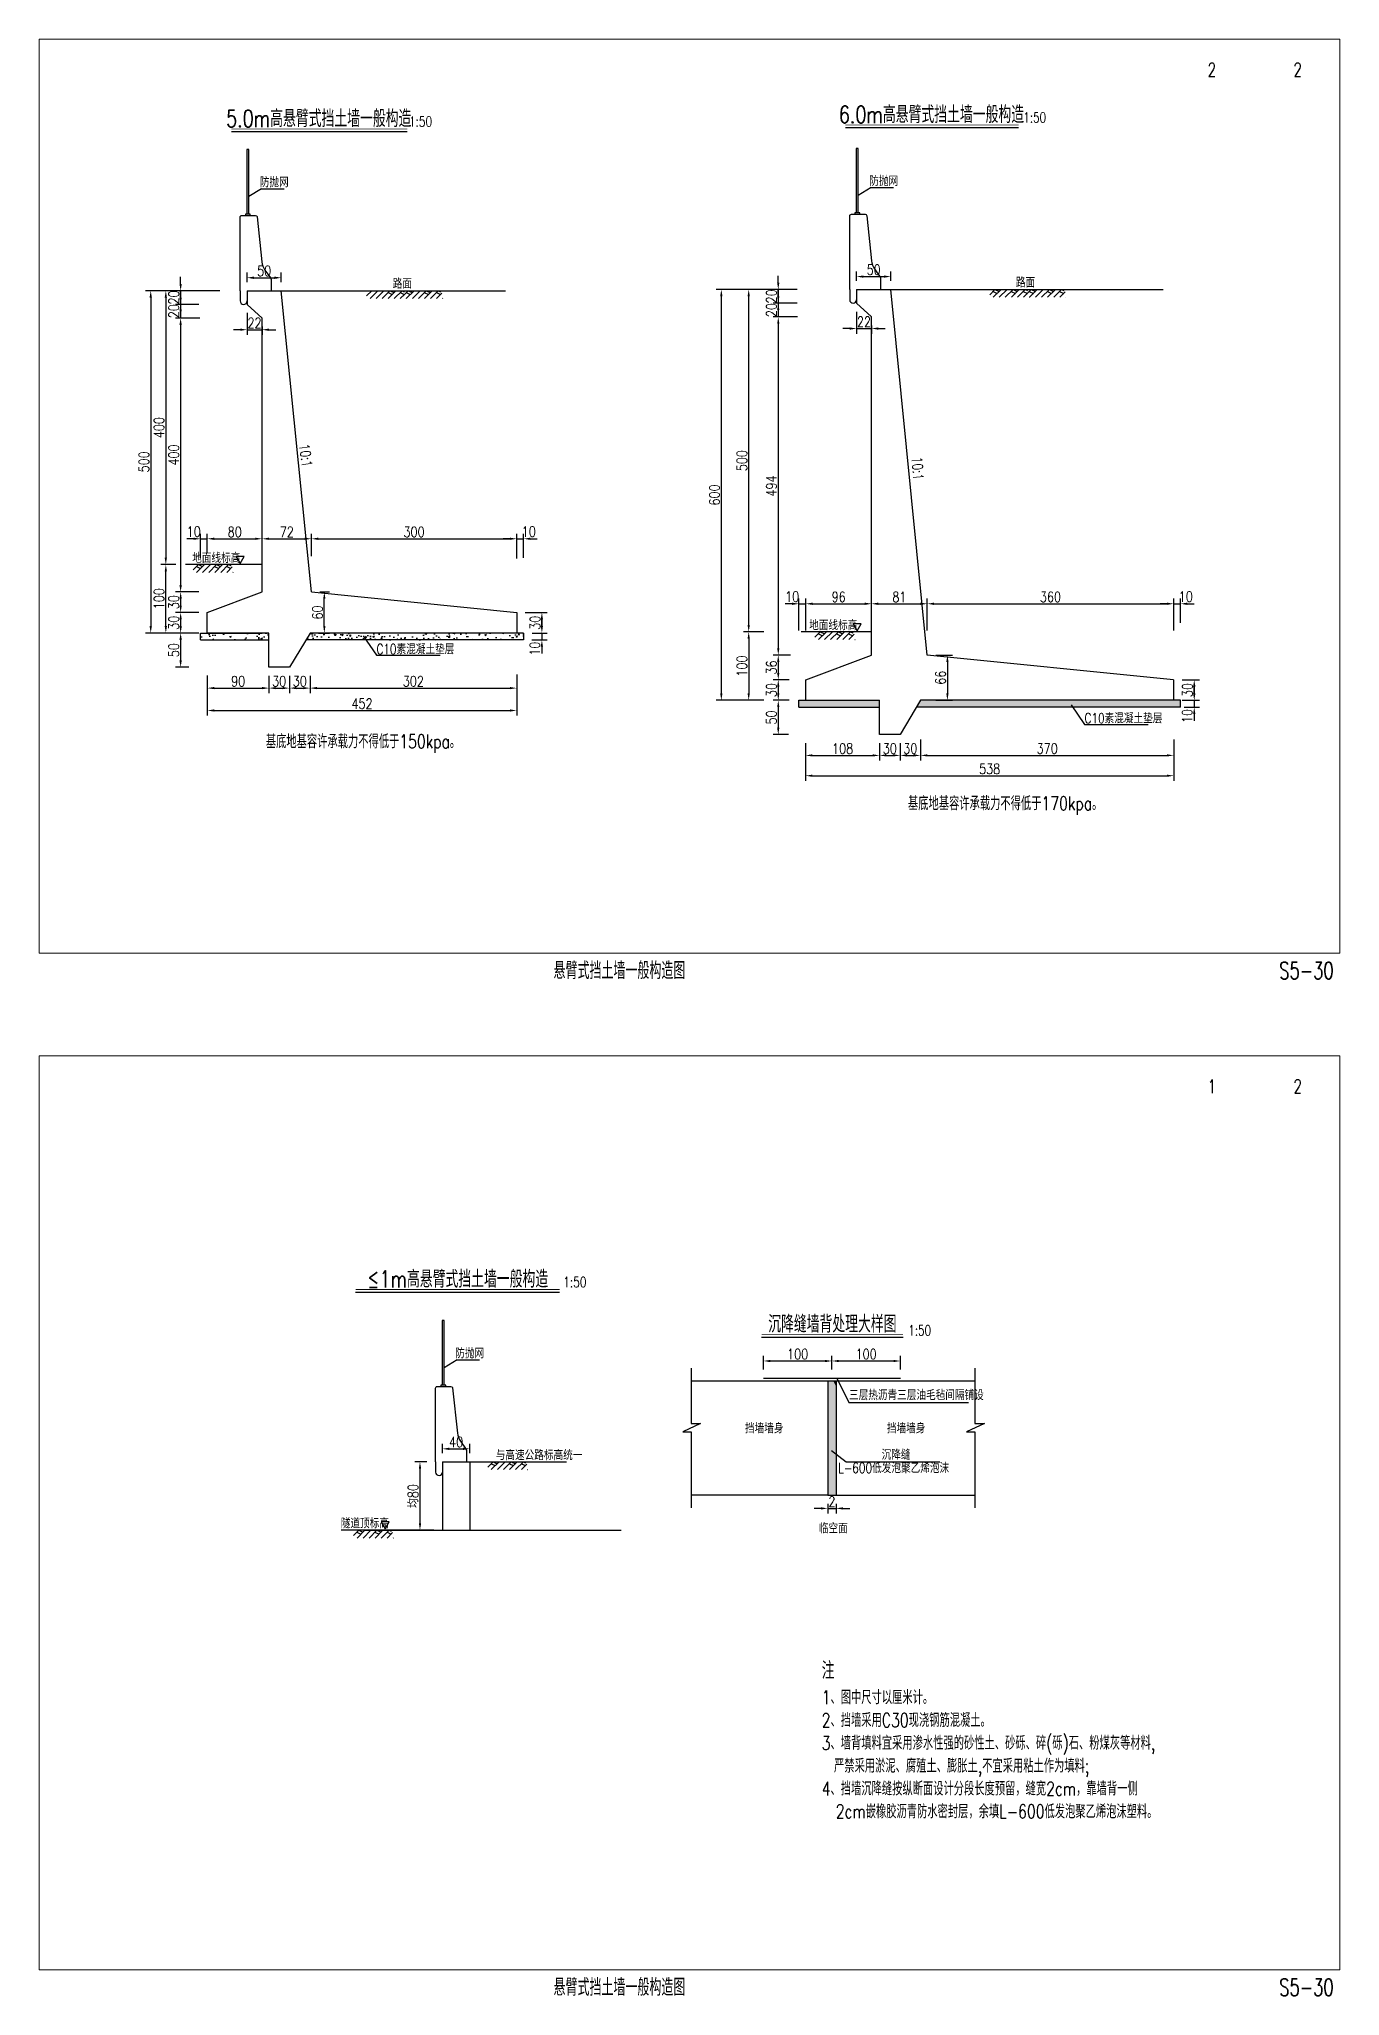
# Paper-space layout '布局2' of a CAD drawing. Header units: millimetres. Extents: x 235 to 615, y 780 to 1352.
# The model-space entities are those that its viewports show. They can reach past a viewport. Long polylines and large blocks are cut down to what shows.
import ezdxf
from ezdxf.enums import TextEntityAlignment as Align

# ---------------------------------------------------------------- set-up
doc = ezdxf.new("R2010")
doc.units = ezdxf.units.MM
for name, color, linetype in [('DIM', 7, 'Continuous'), ('lk', 1, 'Continuous'), ('TEXT', 7, 'Continuous'), ('TK', 6, 'Continuous'), ('文字', 7, 'Continuous'), ('标注', 4, 'Continuous'), ('钢筋', 6, 'Continuous')]:
    doc.layers.add(name, color=color, linetype=linetype)
doc.styles.add('standard5', font='simplex1.shx', dxfattribs={"width": 0.75, "bigfont": 'hztxt.shx'})
doc.styles.add('XGhz', font='simplex1.shx', dxfattribs={"width": 0.8, "bigfont": 'hztxt.shx'})
doc.styles.add('XGsz', font='simplex1.shx', dxfattribs={"width": 0.8, "bigfont": 'hztxt.shx'})
doc.dimstyles.new('STANDARD50', dxfattribs={"dimscale": 5, "dimtxt": 3, "dimasz": 2, "dimexe": 1.5, "dimexo": 2.5, "dimgap": 0.5, "dimtad": 1, "dimdec": 0, "dimrnd": 0.1, "dimzin": 0, "dimdsep": 46, "dimtxsty": 'XGsz', "dimcen": 0.09, "dimdle": 1, "dimclrd": 256, "dimclre": 256, "dimclrt": 256, "dimadec": 0, "dimazin": 0, "dimtfac": 1, "dimtdec": 0, "dimtix": 1, "dimtmove": 2, "dimatfit": 3, "dimfxl": 0, "dimtolj": 1, "dimtzin": 0, "dimlwd": -1, "dimlwe": -1, "dimarcsym": 0})

psp = doc.layouts.new('布局2')

# ---------------------------------------------------------------- texts
at = {"layer": '文字', "style": 'standard5', "width": 0.7}
for s, p in [('2', (576.51, 1340.87)), ('2', (601.59, 1340.87)), ('1', (576.51, 1043.87)), ('2', (601.59, 1043.87))]:
    psp.add_text(s, height=4, dxfattribs=at).set_placement(p)
for s, p in [('悬臂式挡土墙一般构造图', (404.64, 1079.7)), ('S5-30', (605.35, 1079.7)), ('悬臂式挡土墙一般构造图', (404.64, 782.7)), ('S5-30', (605.35, 782.7))]:
    psp.add_text(s, height=5, dxfattribs=at).set_placement(p, align=Align.MIDDLE_CENTER)

msp = doc.modelspace()

# ---------------------------------------------------------------- texts
at = {"layer": 'TEXT', "width": 0.75}
for s, height, style, p in [('6.0m高悬臂式挡土墙一般构造', 25, 'XGhz', (3310, 1991.5)), ('5.0m高悬臂式挡土墙一般构造', 25, 'XGhz', (2415, 1985.6)), ('1:50', 15, 'XGsz', (2563.7, 1980)), ('1:50', 15, 'XGsz', (3460.7, 1985.9)), ('≤1m高悬臂式挡土墙一般构造', 25, 'XGhz', (1410.9, -1535.9)), ('1:50', 15, 'XGsz', (1581.9, -1541.5)), ('沉降缝墙背处理大样图', 25, 'XGhz', (1958.1, -1601.5)), ('1:50', 15, 'XGsz', (2085.6, -1612.1))]:
    msp.add_text(s, height=height, dxfattribs=dict(at, style=style)).set_placement(p, align=Align.MIDDLE)
at = {"layer": '文字', "style": 'XGhz', "width": 0.75}
for s, p in [('防抛网', (2328.8, 1883.9)), ('防抛网', (3219.1, 1885.6)), ('路面', (2523, 1735.8)), ('路面', (3433.3, 1737.5)), ('地面线标高', (2230.1, 1335.1)), ('地面线标高', (3131.3, 1236.9)), ('C10素混凝土垫层', (2499.2, 1201.9)), ('C10素混凝土垫层', (3533.5, 1101)), ('防抛网', (1407.1, -1653)), ('三层热沥青三层油毛毡间隔铺设', (1982.4, -1714)), ('挡墙墙身', (1830.5, -1762.4)), ('挡墙墙身', (2037.7, -1762.4)), ('与高速公路标高统一', (1466.4, -1801.7)), ('沉降缝', (2030, -1801.1)), ('隧道顶标高', (1240, -1901.3)), ('临空面', (1938.3, -1908.6))]:
    msp.add_text(s, height=15, dxfattribs=at).set_placement(p)
at = {"layer": '文字', "style": 'XGsz', "width": 0.75}
for rotation, p in [(277.7657, (2386.3, 1507.9)), (274.4019, (3281.1, 1489.5))]:
    msp.add_text('10:1', height=15, rotation=rotation, dxfattribs=at).set_placement(p)
at = {"layer": '文字', "color": 7, "style": 'standard5', "width": 0.75}
for s, p in [('基底地基容许承载力不得低于150kpa。', (2479.6, 1072.3)), ('基底地基容许承载力不得低于170kpa。', (3417.6, 981.8))]:
    msp.add_text(s, height=20, dxfattribs=at).set_placement(p, align=Align.MIDDLE)
at = {"layer": '文字', "style": 'XGhz', "width": 0.75}
msp.add_text('L-600低发泡聚乙烯泡沫', height=15, dxfattribs=at).set_placement((2047.6, -1812.3), align=Align.MIDDLE)
at = {"layer": '文字', "insert": (1941.5, -2096.4), "char_height": 20, "width": 491.727, "attachment_point": 1, "style": 'standard5'}
msp.add_mtext('\\pl1;{\\H1.25x;注\\P\\pi1;}1、图中尺寸以厘米计。\\P\\pi-18,l19;2、挡墙采用C30现浇钢筋混凝土。\\P3、墙背填料宜采用渗水性强的砂性土、砂砾、碎(砾)石、粉煤灰等材料,严禁采用淤泥、腐殖土、膨胀土,不宜采用粘土作为填料;\\P4、挡墙沉降缝按纵断面设计分段长度预留，缝宽2cm，靠墙背一侧\\P  2cm嵌橡胶沥青防水密封层，余填L-600低发泡聚乙烯泡沫塑料。', dxfattribs=at)

# ---------------------------------------------------------------- blocks, each defined once
blk = doc.blocks.new('*D24')
at = {"layer": 'DEFPOINTS', "color": 0}
for p in [(3222.4, 1275.6), (3126.4, 1224.1), (3222.4, 1224.1)]:
    blk.add_point(p, dxfattribs=at)
at = {"layer": '标注'}
for p, q in [((3126.4, 1236.6), (3126.4, 1283.1)), ((3136.4, 1275.6), (3212.4, 1275.6)), ((3222.4, 1236.6), (3222.4, 1283.1))]:
    blk.add_line(p, q, dxfattribs=at)
for points in [[(3136.4, 1277.3), (3136.4, 1273.9), (3126.4, 1275.6)], [(3212.4, 1277.3), (3212.4, 1273.9), (3222.4, 1275.6)]]:
    blk.add_solid(points, dxfattribs=at)
at = {"layer": '标注', "insert": (3174.4, 1285.6), "char_height": 15, "attachment_point": 5, "style": 'XGsz'}
blk.add_mtext('\\A1;96', dxfattribs=at)
blk = doc.blocks.new('*D34')
at = {"layer": 'DEFPOINTS', "color": 0}
for p in [(3126.1, 1084.6), (3663.8, 1084.6), (3663.8, 1024.5)]:
    blk.add_point(p, dxfattribs=at)
at = {"layer": '标注'}
for p, q in [((3126.1, 1072.1), (3126.1, 1017)), ((3663.8, 1072.1), (3663.8, 1017)), ((3136.1, 1024.5), (3653.8, 1024.5))]:
    blk.add_line(p, q, dxfattribs=at)
for points in [[(3136.1, 1026.1), (3136.1, 1022.8), (3126.1, 1024.5)], [(3653.8, 1026.1), (3653.8, 1022.8), (3663.8, 1024.5)]]:
    blk.add_solid(points, dxfattribs=at)
at = {"layer": '标注', "insert": (3395, 1034.5), "char_height": 15, "attachment_point": 5, "style": 'XGsz'}
blk.add_mtext('\\A1;538', dxfattribs=at)
blk = doc.blocks.new('*D22')
at = {"layer": 'DEFPOINTS', "color": 0}
for p in [(3126.1, 1081.2), (3234.1, 1081.2), (3234.1, 1054.1)]:
    blk.add_point(p, dxfattribs=at)
at = {"layer": '标注'}
for p, q in [((3126.1, 1068.7), (3126.1, 1046.6)), ((3234.1, 1068.7), (3234.1, 1046.6)), ((3136.1, 1054.1), (3224.1, 1054.1))]:
    blk.add_line(p, q, dxfattribs=at)
for points in [[(3136.1, 1055.8), (3136.1, 1052.5), (3126.1, 1054.1)], [(3224.1, 1055.8), (3224.1, 1052.5), (3234.1, 1054.1)]]:
    blk.add_solid(points, dxfattribs=at)
at = {"layer": '标注', "insert": (3180.1, 1064.1), "char_height": 15, "attachment_point": 5, "style": 'XGsz'}
blk.add_mtext('\\A1;108', dxfattribs=at)
blk = doc.blocks.new('*D20')
at = {"layer": 'DEFPOINTS', "color": 0}
for p in [(3126.8, 1694.6), (3086.2, 1200.6), (3116.4, 1200.6)]:
    blk.add_point(p, dxfattribs=at)
at = {"layer": '标注'}
for p, q in [((3114.3, 1694.6), (3078.7, 1694.6)), ((3086.2, 1684.6), (3086.2, 1210.6)), ((3103.9, 1200.6), (3078.7, 1200.6))]:
    blk.add_line(p, q, dxfattribs=at)
for points in [[(3084.5, 1684.6), (3087.8, 1684.6), (3086.2, 1694.6)], [(3084.5, 1210.6), (3087.8, 1210.6), (3086.2, 1200.6)]]:
    blk.add_solid(points, dxfattribs=at)
at = {"layer": '标注', "insert": (3076.2, 1447.6), "char_height": 15, "attachment_point": 5, "rotation": 90, "style": 'XGsz'}
blk.add_mtext('\\A1;494', dxfattribs=at)
blk = doc.blocks.new('*D21')
at = {"layer": 'DEFPOINTS', "color": 0}
for p in [(3086.2, 1734.6), (3003, 1134.6), (3055.5, 1134.6)]:
    blk.add_point(p, dxfattribs=at)
at = {"layer": '标注'}
for p, q in [((3073.7, 1734.6), (2995.5, 1734.6)), ((3003, 1724.6), (3003, 1144.6)), ((3043, 1134.6), (2995.5, 1134.6))]:
    blk.add_line(p, q, dxfattribs=at)
for points in [[(3001.3, 1724.6), (3004.7, 1724.6), (3003, 1734.6)], [(3001.3, 1144.6), (3004.7, 1144.6), (3003, 1134.6)]]:
    blk.add_solid(points, dxfattribs=at)
at = {"layer": '标注', "insert": (2993, 1434.6), "char_height": 15, "attachment_point": 5, "rotation": 90, "style": 'XGsz'}
blk.add_mtext('\\A1;600', dxfattribs=at)
blk = doc.blocks.new('*D23')
at = {"layer": 'DEFPOINTS', "color": 0}
for p in [(3077.5, 1234.6), (3043, 1134.6), (3077.5, 1134.6)]:
    blk.add_point(p, dxfattribs=at)
at = {"layer": '标注'}
for p, q in [((3065, 1234.6), (3035.5, 1234.6)), ((3043, 1224.6), (3043, 1144.6)), ((3065, 1134.6), (3035.5, 1134.6))]:
    blk.add_line(p, q, dxfattribs=at)
for points in [[(3041.3, 1224.6), (3044.6, 1224.6), (3043, 1234.6)], [(3041.3, 1144.6), (3044.6, 1144.6), (3043, 1134.6)]]:
    blk.add_solid(points, dxfattribs=at)
at = {"layer": '标注', "insert": (3033, 1184.6), "char_height": 15, "attachment_point": 5, "rotation": 90, "style": 'XGsz'}
blk.add_mtext('\\A1;100', dxfattribs=at)
blk = doc.blocks.new('*D31')
at = {"layer": 'DEFPOINTS', "color": 0}
for p in [(3104.4, 1200.6), (3086.2, 1164.6), (3104.4, 1164.6)]:
    blk.add_point(p, dxfattribs=at)
at = {"layer": '标注'}
for p, q in [((3091.9, 1200.6), (3078.7, 1200.6)), ((3086.2, 1190.6), (3086.2, 1174.6)), ((3091.9, 1164.6), (3078.7, 1164.6))]:
    blk.add_line(p, q, dxfattribs=at)
for points in [[(3084.5, 1190.6), (3087.8, 1190.6), (3086.2, 1200.6)], [(3084.5, 1174.6), (3087.8, 1174.6), (3086.2, 1164.6)]]:
    blk.add_solid(points, dxfattribs=at)
at = {"layer": '标注', "insert": (3076.2, 1182.6), "char_height": 15, "attachment_point": 5, "rotation": 90, "style": 'XGsz'}
blk.add_mtext('\\A1;36', dxfattribs=at)
blk = doc.blocks.new('*D28')
at = {"layer": 'DEFPOINTS', "color": 0}
for p in [(3113.6, 1134.6), (3086.2, 1084.6), (3113.6, 1084.6)]:
    blk.add_point(p, dxfattribs=at)
at = {"layer": '标注'}
for p, q in [((3101.1, 1134.6), (3078.7, 1134.6)), ((3086.2, 1124.6), (3086.2, 1094.6)), ((3101.1, 1084.6), (3078.7, 1084.6))]:
    blk.add_line(p, q, dxfattribs=at)
for points in [[(3084.5, 1124.6), (3087.8, 1124.6), (3086.2, 1134.6)], [(3084.5, 1094.6), (3087.8, 1094.6), (3086.2, 1084.6)]]:
    blk.add_solid(points, dxfattribs=at)
at = {"layer": '标注', "insert": (3076.2, 1109.6), "char_height": 15, "attachment_point": 5, "rotation": 90, "style": 'XGsz'}
blk.add_mtext('\\A1;50', dxfattribs=at)
blk = doc.blocks.new('*D32')
at = {"layer": 'DEFPOINTS', "color": 0}
for p in [(3114.4, 1164.6), (3086.2, 1134.6), (3114.5, 1134.6)]:
    blk.add_point(p, dxfattribs=at)
at = {"layer": '标注'}
for p, q in [((3101.9, 1164.6), (3078.7, 1164.6)), ((3086.2, 1154.6), (3086.2, 1144.6)), ((3102, 1134.6), (3078.7, 1134.6))]:
    blk.add_line(p, q, dxfattribs=at)
for points in [[(3084.5, 1154.6), (3087.8, 1154.6), (3086.2, 1164.6)], [(3084.5, 1144.6), (3087.8, 1144.6), (3086.2, 1134.6)]]:
    blk.add_solid(points, dxfattribs=at)
at = {"layer": '标注', "insert": (3076.2, 1149.6), "char_height": 15, "attachment_point": 5, "rotation": 90, "style": 'XGsz'}
blk.add_mtext('\\A1;30', dxfattribs=at)
blk = doc.blocks.new('*D19')
at = {"layer": 'DEFPOINTS', "color": 0}
for p in [(3086.2, 1694.6), (3126.4, 1714.6), (3126.8, 1694.6)]:
    blk.add_point(p, dxfattribs=at)
at = {"layer": '标注'}
for p, q in [((3086.2, 1724.6), (3086.2, 1734.6)), ((3113.9, 1714.6), (3078.7, 1714.6)), ((3114.3, 1694.6), (3078.7, 1694.6)), ((3086.2, 1714.6), (3086.2, 1694.6)), ((3086.2, 1684.6), (3086.2, 1674.6))]:
    blk.add_line(p, q, dxfattribs=at)
for points in [[(3084.5, 1724.6), (3087.8, 1724.6), (3086.2, 1714.6)], [(3084.5, 1684.6), (3087.8, 1684.6), (3086.2, 1694.6)]]:
    blk.add_solid(points, dxfattribs=at)
at = {"layer": '标注', "insert": (3076.2, 1704.6), "char_height": 15, "attachment_point": 5, "rotation": 90, "style": 'XGsz'}
blk.add_mtext('\\A1;20', dxfattribs=at)
blk = doc.blocks.new('*D18')
at = {"layer": 'DEFPOINTS', "color": 0}
for p in [(3126.4, 1734.6), (3086.2, 1714.6), (3126.4, 1714.6)]:
    blk.add_point(p, dxfattribs=at)
at = {"layer": '标注'}
for p, q in [((3086.2, 1744.6), (3086.2, 1754.6)), ((3113.9, 1734.6), (3078.7, 1734.6)), ((3086.2, 1734.6), (3086.2, 1714.6)), ((3113.9, 1714.6), (3078.7, 1714.6)), ((3086.2, 1704.6), (3086.2, 1694.6))]:
    blk.add_line(p, q, dxfattribs=at)
for points in [[(3084.5, 1744.6), (3087.8, 1744.6), (3086.2, 1734.6)], [(3084.5, 1704.6), (3087.8, 1704.6), (3086.2, 1714.6)]]:
    blk.add_solid(points, dxfattribs=at)
at = {"layer": '标注', "insert": (3076.2, 1724.6), "char_height": 15, "attachment_point": 5, "rotation": 90, "style": 'XGsz'}
blk.add_mtext('\\A1;20', dxfattribs=at)
blk = doc.blocks.new('*D26')
at = {"layer": 'DEFPOINTS', "color": 0}
for p in [(3663.8, 1275.6), (3303.8, 1247.9), (3663.8, 1224.1)]:
    blk.add_point(p, dxfattribs=at)
at = {"layer": '标注'}
for p, q in [((3303.8, 1260.4), (3303.8, 1283.1)), ((3313.8, 1275.6), (3653.8, 1275.6)), ((3663.8, 1236.6), (3663.8, 1283.1))]:
    blk.add_line(p, q, dxfattribs=at)
for points in [[(3313.8, 1277.3), (3313.8, 1273.9), (3303.8, 1275.6)], [(3653.8, 1277.3), (3653.8, 1273.9), (3663.8, 1275.6)]]:
    blk.add_solid(points, dxfattribs=at)
at = {"layer": '标注', "insert": (3483.8, 1285.6), "char_height": 15, "attachment_point": 5, "style": 'XGsz'}
blk.add_mtext('\\A1;360', dxfattribs=at)
blk = doc.blocks.new('*D27')
at = {"layer": 'DEFPOINTS', "color": 0}
for p in [(3294.1, 1089.9), (3663.8, 1089.9), (3663.8, 1054.1)]:
    blk.add_point(p, dxfattribs=at)
at = {"layer": '标注'}
for p, q in [((3294.1, 1077.4), (3294.1, 1046.6)), ((3663.8, 1077.4), (3663.8, 1046.6)), ((3304.1, 1054.1), (3653.8, 1054.1))]:
    blk.add_line(p, q, dxfattribs=at)
for points in [[(3304.1, 1055.8), (3304.1, 1052.5), (3294.1, 1054.1)], [(3653.8, 1055.8), (3653.8, 1052.5), (3663.8, 1054.1)]]:
    blk.add_solid(points, dxfattribs=at)
at = {"layer": '标注', "insert": (3479, 1064.1), "char_height": 15, "attachment_point": 5, "style": 'XGsz'}
blk.add_mtext('\\A1;370', dxfattribs=at)
blk = doc.blocks.new('*D29')
at = {"layer": 'DEFPOINTS', "color": 0}
for p in [(3234.1, 1084.6), (3264.1, 1084.6), (3264.1, 1054.1)]:
    blk.add_point(p, dxfattribs=at)
at = {"layer": '标注'}
for p, q in [((3234.1, 1072.1), (3234.1, 1046.6)), ((3264.1, 1072.1), (3264.1, 1046.6)), ((3244.1, 1054.1), (3254.1, 1054.1))]:
    blk.add_line(p, q, dxfattribs=at)
for points in [[(3244.1, 1055.8), (3244.1, 1052.5), (3234.1, 1054.1)], [(3254.1, 1055.8), (3254.1, 1052.5), (3264.1, 1054.1)]]:
    blk.add_solid(points, dxfattribs=at)
at = {"layer": '标注', "insert": (3249.1, 1064.1), "char_height": 15, "attachment_point": 5, "style": 'XGsz'}
blk.add_mtext('\\A1;30', dxfattribs=at)
blk = doc.blocks.new('*D30')
at = {"layer": 'DEFPOINTS', "color": 0}
for p in [(3264.1, 1084.6), (3294.1, 1079.8), (3294.1, 1054.1)]:
    blk.add_point(p, dxfattribs=at)
at = {"layer": '标注'}
for p, q in [((3264.1, 1072.1), (3264.1, 1046.6)), ((3294.1, 1067.3), (3294.1, 1046.6)), ((3274.1, 1054.1), (3284.1, 1054.1))]:
    blk.add_line(p, q, dxfattribs=at)
for points in [[(3274.1, 1055.8), (3274.1, 1052.5), (3264.1, 1054.1)], [(3284.1, 1055.8), (3284.1, 1052.5), (3294.1, 1054.1)]]:
    blk.add_solid(points, dxfattribs=at)
at = {"layer": '标注', "insert": (3279.1, 1064.1), "char_height": 15, "attachment_point": 5, "style": 'XGsz'}
blk.add_mtext('\\A1;30', dxfattribs=at)
blk = doc.blocks.new('*D25')
at = {"layer": 'DEFPOINTS', "color": 0}
for p in [(3303.8, 1275.6), (3222.4, 1224.1), (3303.8, 1224.1)]:
    blk.add_point(p, dxfattribs=at)
at = {"layer": '标注'}
for p, q in [((3222.4, 1236.6), (3222.4, 1283.1)), ((3232.4, 1275.6), (3293.8, 1275.6)), ((3303.8, 1236.6), (3303.8, 1283.1))]:
    blk.add_line(p, q, dxfattribs=at)
for points in [[(3232.4, 1277.3), (3232.4, 1273.9), (3222.4, 1275.6)], [(3293.8, 1277.3), (3293.8, 1273.9), (3303.8, 1275.6)]]:
    blk.add_solid(points, dxfattribs=at)
at = {"layer": '标注', "insert": (3263.1, 1285.6), "char_height": 15, "attachment_point": 5, "style": 'XGsz'}
blk.add_mtext('\\A1;81', dxfattribs=at)
blk = doc.blocks.new('*D33')
at = {"layer": 'DEFPOINTS', "color": 0}
for p in [(3663.5, 1164.6), (3663.5, 1134.6), (3693.8, 1134.6)]:
    blk.add_point(p, dxfattribs=at)
at = {"layer": '标注'}
for p, q in [((3676, 1164.6), (3701.3, 1164.6)), ((3693.8, 1154.6), (3693.8, 1144.6)), ((3676, 1134.6), (3701.3, 1134.6))]:
    blk.add_line(p, q, dxfattribs=at)
for points in [[(3692.1, 1154.6), (3695.5, 1154.6), (3693.8, 1164.6)], [(3692.1, 1144.6), (3695.5, 1144.6), (3693.8, 1134.6)]]:
    blk.add_solid(points, dxfattribs=at)
at = {"layer": '标注', "insert": (3683.8, 1149.6), "char_height": 15, "attachment_point": 5, "rotation": 90, "style": 'XGsz'}
blk.add_mtext('\\A1;30', dxfattribs=at)
blk = doc.blocks.new('*D35')
at = {"layer": 'DEFPOINTS', "color": 0}
for p in [(3303.8, 1200.6), (3303.8, 1134.6), (3333.2, 1134.6)]:
    blk.add_point(p, dxfattribs=at)
at = {"layer": '标注'}
for p, q in [((3316.3, 1200.6), (3340.7, 1200.6)), ((3333.2, 1190.6), (3333.2, 1144.6)), ((3316.3, 1134.6), (3340.7, 1134.6))]:
    blk.add_line(p, q, dxfattribs=at)
for points in [[(3331.6, 1190.6), (3334.9, 1190.6), (3333.2, 1200.6)], [(3331.6, 1144.6), (3334.9, 1144.6), (3333.2, 1134.6)]]:
    blk.add_solid(points, dxfattribs=at)
at = {"layer": '标注', "insert": (3323.2, 1167.6), "char_height": 15, "attachment_point": 5, "rotation": 90, "style": 'XGsz'}
blk.add_mtext('\\A1;66', dxfattribs=at)
blk = doc.blocks.new('*D49')
at = {"layer": 'DEFPOINTS', "color": 0}
for p in [(2239.1, 1732.9), (2169.5, 1232.9), (2239.1, 1232.9)]:
    blk.add_point(p, dxfattribs=at)
at = {"layer": '标注'}
for p, q in [((2226.6, 1732.9), (2162, 1732.9)), ((2169.5, 1722.9), (2169.5, 1242.9)), ((2226.6, 1232.9), (2162, 1232.9))]:
    blk.add_line(p, q, dxfattribs=at)
for points in [[(2167.8, 1722.9), (2171.2, 1722.9), (2169.5, 1732.9)], [(2167.8, 1242.9), (2171.2, 1242.9), (2169.5, 1232.9)]]:
    blk.add_solid(points, dxfattribs=at)
at = {"layer": '标注', "insert": (2159.5, 1482.9), "char_height": 15, "attachment_point": 5, "rotation": 90, "style": 'XGsz'}
blk.add_mtext('\\A1;500', dxfattribs=at)
blk = doc.blocks.new('*D39')
at = {"layer": 'DEFPOINTS', "color": 0}
for p in [(2213.2, 1692.9), (2252.2, 1712.9), (2253.8, 1692.9)]:
    blk.add_point(p, dxfattribs=at)
at = {"layer": '标注'}
for p, q in [((2213.2, 1722.9), (2213.2, 1732.9)), ((2239.7, 1712.9), (2205.7, 1712.9)), ((2241.3, 1692.9), (2205.7, 1692.9)), ((2213.2, 1712.9), (2213.2, 1692.9)), ((2213.2, 1682.9), (2213.2, 1672.9))]:
    blk.add_line(p, q, dxfattribs=at)
for points in [[(2211.5, 1722.9), (2214.9, 1722.9), (2213.2, 1712.9)], [(2211.5, 1682.9), (2214.9, 1682.9), (2213.2, 1692.9)]]:
    blk.add_solid(points, dxfattribs=at)
at = {"layer": '标注', "insert": (2203.2, 1702.9), "char_height": 15, "attachment_point": 5, "rotation": 90, "style": 'XGsz'}
blk.add_mtext('\\A1;20', dxfattribs=at)
blk = doc.blocks.new('*D38')
at = {"layer": 'DEFPOINTS', "color": 0}
for p in [(2249.4, 1732.9), (2213.2, 1712.9), (2252.2, 1712.9)]:
    blk.add_point(p, dxfattribs=at)
at = {"layer": '标注'}
for p, q in [((2213.2, 1742.9), (2213.2, 1752.9)), ((2236.9, 1732.9), (2205.7, 1732.9)), ((2213.2, 1732.9), (2213.2, 1712.9)), ((2239.7, 1712.9), (2205.7, 1712.9)), ((2213.2, 1702.9), (2213.2, 1692.9))]:
    blk.add_line(p, q, dxfattribs=at)
for points in [[(2211.5, 1742.9), (2214.9, 1742.9), (2213.2, 1732.9)], [(2211.5, 1702.9), (2214.9, 1702.9), (2213.2, 1712.9)]]:
    blk.add_solid(points, dxfattribs=at)
at = {"layer": '标注', "insert": (2203.2, 1722.9), "char_height": 15, "attachment_point": 5, "rotation": 90, "style": 'XGsz'}
blk.add_mtext('\\A1;20', dxfattribs=at)
blk = doc.blocks.new('*D37')
at = {"layer": 'DEFPOINTS', "color": 0}
for p in [(2252.2, 1175.7), (2342.2, 1175.7), (2342.2, 1152.4)]:
    blk.add_point(p, dxfattribs=at)
at = {"layer": '标注'}
for p, q in [((2252.2, 1163.2), (2252.2, 1144.9)), ((2262.2, 1152.4), (2332.2, 1152.4)), ((2342.2, 1163.2), (2342.2, 1144.9))]:
    blk.add_line(p, q, dxfattribs=at)
for points in [[(2262.2, 1154.1), (2262.2, 1150.8), (2252.2, 1152.4)], [(2332.2, 1154.1), (2332.2, 1150.8), (2342.2, 1152.4)]]:
    blk.add_solid(points, dxfattribs=at)
at = {"layer": '标注', "insert": (2297.2, 1162.4), "char_height": 15, "attachment_point": 5, "style": 'XGsz'}
blk.add_mtext('\\A1;90', dxfattribs=at)
blk = doc.blocks.new('*D36')
at = {"layer": 'DEFPOINTS', "color": 0}
for p in [(2332.2, 1370.5), (2252.2, 1337.1), (2332.2, 1332.6)]:
    blk.add_point(p, dxfattribs=at)
at = {"layer": '标注'}
for p, q in [((2252.2, 1349.6), (2252.2, 1378)), ((2332.2, 1345.1), (2332.2, 1378)), ((2262.2, 1370.5), (2322.2, 1370.5))]:
    blk.add_line(p, q, dxfattribs=at)
for points in [[(2262.2, 1372.2), (2262.2, 1368.9), (2252.2, 1370.5)], [(2322.2, 1372.2), (2322.2, 1368.9), (2332.2, 1370.5)]]:
    blk.add_solid(points, dxfattribs=at)
at = {"layer": '标注', "insert": (2292.2, 1380.5), "char_height": 15, "attachment_point": 5, "style": 'XGsz'}
blk.add_mtext('\\A1;80', dxfattribs=at)
blk = doc.blocks.new('*D48')
at = {"layer": 'DEFPOINTS', "color": 0}
for p in [(2252.2, 1183.2), (2704.2, 1185), (2704.2, 1119.7)]:
    blk.add_point(p, dxfattribs=at)
at = {"layer": '标注'}
for p, q in [((2704.2, 1172.5), (2704.2, 1112.2)), ((2252.2, 1170.7), (2252.2, 1112.2)), ((2262.2, 1119.7), (2694.2, 1119.7))]:
    blk.add_line(p, q, dxfattribs=at)
for points in [[(2262.2, 1121.4), (2262.2, 1118.1), (2252.2, 1119.7)], [(2694.2, 1121.4), (2694.2, 1118.1), (2704.2, 1119.7)]]:
    blk.add_solid(points, dxfattribs=at)
at = {"layer": '标注', "insert": (2478.2, 1129.7), "char_height": 15, "attachment_point": 5, "style": 'XGsz'}
blk.add_mtext('\\A1;452', dxfattribs=at)
blk = doc.blocks.new('*D41')
at = {"layer": 'DEFPOINTS', "color": 0}
for p in [(2191.6, 1332.9), (2218.9, 1332.9), (2218.9, 1232.9)]:
    blk.add_point(p, dxfattribs=at)
at = {"layer": '标注'}
for p, q in [((2206.4, 1332.9), (2184.1, 1332.9)), ((2191.6, 1242.9), (2191.6, 1322.9)), ((2206.4, 1232.9), (2184.1, 1232.9))]:
    blk.add_line(p, q, dxfattribs=at)
for points in [[(2189.9, 1322.9), (2193.2, 1322.9), (2191.6, 1332.9)], [(2189.9, 1242.9), (2193.2, 1242.9), (2191.6, 1232.9)]]:
    blk.add_solid(points, dxfattribs=at)
at = {"layer": '标注', "insert": (2181.6, 1282.9), "char_height": 15, "attachment_point": 5, "rotation": 90, "style": 'XGsz'}
blk.add_mtext('\\A1;100', dxfattribs=at)
blk = doc.blocks.new('*D40')
at = {"layer": 'DEFPOINTS', "color": 0}
for p in [(2252.2, 1692.9), (2213.2, 1292.9), (2252.2, 1292.9)]:
    blk.add_point(p, dxfattribs=at)
at = {"layer": '标注'}
for p, q in [((2239.7, 1692.9), (2205.7, 1692.9)), ((2213.2, 1682.9), (2213.2, 1302.9)), ((2239.7, 1292.9), (2205.7, 1292.9))]:
    blk.add_line(p, q, dxfattribs=at)
for points in [[(2211.5, 1682.9), (2214.9, 1682.9), (2213.2, 1692.9)], [(2211.5, 1302.9), (2214.9, 1302.9), (2213.2, 1292.9)]]:
    blk.add_solid(points, dxfattribs=at)
at = {"layer": '标注', "insert": (2203.2, 1492.9), "char_height": 15, "attachment_point": 5, "rotation": 90, "style": 'XGsz'}
blk.add_mtext('\\A1;400', dxfattribs=at)
blk = doc.blocks.new('*D44')
at = {"layer": 'DEFPOINTS', "color": 0}
for p in [(2252.2, 1262.9), (2213.2, 1232.9), (2252.2, 1232.9)]:
    blk.add_point(p, dxfattribs=at)
at = {"layer": '标注'}
for p, q in [((2239.7, 1262.9), (2205.7, 1262.9)), ((2239.7, 1232.9), (2205.7, 1232.9)), ((2213.2, 1252.9), (2213.2, 1242.9))]:
    blk.add_line(p, q, dxfattribs=at)
for points in [[(2211.5, 1252.9), (2214.9, 1252.9), (2213.2, 1262.9)], [(2211.5, 1242.9), (2214.9, 1242.9), (2213.2, 1232.9)]]:
    blk.add_solid(points, dxfattribs=at)
at = {"layer": '标注', "insert": (2203.2, 1247.9), "char_height": 15, "attachment_point": 5, "rotation": 90, "style": 'XGsz'}
blk.add_mtext('\\A1;30', dxfattribs=at)
blk = doc.blocks.new('*D43')
at = {"layer": 'DEFPOINTS', "color": 0}
for p in [(2237.7, 1232.9), (2213.2, 1182.9), (2237.7, 1182.9)]:
    blk.add_point(p, dxfattribs=at)
at = {"layer": '标注'}
for p, q in [((2225.2, 1232.9), (2205.7, 1232.9)), ((2213.2, 1222.9), (2213.2, 1192.9)), ((2225.2, 1182.9), (2205.7, 1182.9))]:
    blk.add_line(p, q, dxfattribs=at)
for points in [[(2211.5, 1222.9), (2214.9, 1222.9), (2213.2, 1232.9)], [(2211.5, 1192.9), (2214.9, 1192.9), (2213.2, 1182.9)]]:
    blk.add_solid(points, dxfattribs=at)
at = {"layer": '标注', "insert": (2203.2, 1207.9), "char_height": 15, "attachment_point": 5, "rotation": 90, "style": 'XGsz'}
blk.add_mtext('\\A1;50', dxfattribs=at)
blk = doc.blocks.new('*D42')
at = {"layer": 'DEFPOINTS', "color": 0}
for p in [(2233.8, 1292.9), (2213.2, 1262.9), (2221.4, 1262.9)]:
    blk.add_point(p, dxfattribs=at)
at = {"layer": '标注'}
for p, q in [((2221.3, 1292.9), (2205.7, 1292.9)), ((2208.9, 1262.9), (2205.7, 1262.9)), ((2213.2, 1282.9), (2213.2, 1272.9))]:
    blk.add_line(p, q, dxfattribs=at)
for points in [[(2211.5, 1282.9), (2214.9, 1282.9), (2213.2, 1292.9)], [(2211.5, 1272.9), (2214.9, 1272.9), (2213.2, 1262.9)]]:
    blk.add_solid(points, dxfattribs=at)
at = {"layer": '标注', "insert": (2203.2, 1277.9), "char_height": 15, "attachment_point": 5, "rotation": 90, "style": 'XGsz'}
blk.add_mtext('\\A1;30', dxfattribs=at)
blk = doc.blocks.new('*D46')
at = {"layer": 'DEFPOINTS', "color": 0}
for p in [(2704.2, 1370.5), (2404.2, 1332.7), (2704.2, 1329.2)]:
    blk.add_point(p, dxfattribs=at)
at = {"layer": '标注'}
for p, q in [((2404.2, 1345.2), (2404.2, 1378)), ((2704.2, 1341.7), (2704.2, 1378)), ((2414.2, 1370.5), (2694.2, 1370.5))]:
    blk.add_line(p, q, dxfattribs=at)
for points in [[(2414.2, 1372.2), (2414.2, 1368.9), (2404.2, 1370.5)], [(2694.2, 1372.2), (2694.2, 1368.9), (2704.2, 1370.5)]]:
    blk.add_solid(points, dxfattribs=at)
at = {"layer": '标注', "insert": (2554.2, 1380.5), "char_height": 15, "attachment_point": 5, "style": 'XGsz'}
blk.add_mtext('\\A1;300', dxfattribs=at)
blk = doc.blocks.new('*D45')
at = {"layer": 'DEFPOINTS', "color": 0}
for p in [(2402.2, 1182.7), (2704.2, 1183.2), (2704.2, 1152.4)]:
    blk.add_point(p, dxfattribs=at)
at = {"layer": '标注'}
for p, q in [((2402.2, 1170.2), (2402.2, 1144.9)), ((2412.2, 1152.4), (2694.2, 1152.4)), ((2704.2, 1170.7), (2704.2, 1144.9))]:
    blk.add_line(p, q, dxfattribs=at)
for points in [[(2412.2, 1154.1), (2412.2, 1150.8), (2402.2, 1152.4)], [(2694.2, 1154.1), (2694.2, 1150.8), (2704.2, 1152.4)]]:
    blk.add_solid(points, dxfattribs=at)
at = {"layer": '标注', "insert": (2553.2, 1162.4), "char_height": 15, "attachment_point": 5, "style": 'XGsz'}
blk.add_mtext('\\A1;302', dxfattribs=at)
blk = doc.blocks.new('*D50')
at = {"layer": 'DEFPOINTS', "color": 0}
for p in [(2342.2, 1182.9), (2372.2, 1182.9), (2372.2, 1152.4)]:
    blk.add_point(p, dxfattribs=at)
at = {"layer": '标注'}
for p, q in [((2342.2, 1170.4), (2342.2, 1144.9)), ((2352.2, 1152.4), (2362.2, 1152.4)), ((2372.2, 1170.4), (2372.2, 1144.9))]:
    blk.add_line(p, q, dxfattribs=at)
for points in [[(2352.2, 1154.1), (2352.2, 1150.8), (2342.2, 1152.4)], [(2362.2, 1154.1), (2362.2, 1150.8), (2372.2, 1152.4)]]:
    blk.add_solid(points, dxfattribs=at)
at = {"layer": '标注', "insert": (2357.2, 1162.4), "char_height": 15, "attachment_point": 5, "style": 'XGsz'}
blk.add_mtext('\\A1;30', dxfattribs=at)
blk = doc.blocks.new('*D51')
at = {"layer": 'DEFPOINTS', "color": 0}
for p in [(2372.2, 1182.9), (2402.2, 1178.1), (2402.2, 1152.4)]:
    blk.add_point(p, dxfattribs=at)
at = {"layer": '标注'}
for p, q in [((2372.2, 1170.4), (2372.2, 1144.9)), ((2382.2, 1152.4), (2392.2, 1152.4)), ((2402.2, 1165.6), (2402.2, 1144.9))]:
    blk.add_line(p, q, dxfattribs=at)
for points in [[(2382.2, 1154.1), (2382.2, 1150.8), (2372.2, 1152.4)], [(2392.2, 1154.1), (2392.2, 1150.8), (2402.2, 1152.4)]]:
    blk.add_solid(points, dxfattribs=at)
at = {"layer": '标注', "insert": (2387.2, 1162.4), "char_height": 15, "attachment_point": 5, "style": 'XGsz'}
blk.add_mtext('\\A1;30', dxfattribs=at)
blk = doc.blocks.new('*D47')
at = {"layer": 'DEFPOINTS', "color": 0}
for p in [(2404.2, 1370.5), (2332.2, 1332.6), (2404.2, 1332.7)]:
    blk.add_point(p, dxfattribs=at)
at = {"layer": '标注'}
for p, q in [((2332.2, 1345.1), (2332.2, 1378)), ((2404.2, 1345.2), (2404.2, 1378)), ((2342.2, 1370.5), (2394.2, 1370.5))]:
    blk.add_line(p, q, dxfattribs=at)
for points in [[(2342.2, 1372.2), (2342.2, 1368.9), (2332.2, 1370.5)], [(2394.2, 1372.2), (2394.2, 1368.9), (2404.2, 1370.5)]]:
    blk.add_solid(points, dxfattribs=at)
at = {"layer": '标注', "insert": (2368.2, 1380.5), "char_height": 15, "attachment_point": 5, "style": 'XGsz'}
blk.add_mtext('\\A1;72', dxfattribs=at)
blk = doc.blocks.new('*D52')
at = {"layer": 'DEFPOINTS', "color": 0}
for p in [(2704.2, 1262.9), (2714.2, 1232.9), (2740.9, 1232.9)]:
    blk.add_point(p, dxfattribs=at)
at = {"layer": '标注'}
for p, q in [((2716.7, 1262.9), (2748.4, 1262.9)), ((2726.7, 1232.9), (2748.4, 1232.9)), ((2740.9, 1252.9), (2740.9, 1242.9))]:
    blk.add_line(p, q, dxfattribs=at)
for points in [[(2739.2, 1252.9), (2742.5, 1252.9), (2740.9, 1262.9)], [(2739.2, 1242.9), (2742.5, 1242.9), (2740.9, 1232.9)]]:
    blk.add_solid(points, dxfattribs=at)
at = {"layer": '标注', "insert": (2730.9, 1247.9), "char_height": 15, "attachment_point": 5, "rotation": 90, "style": 'XGsz'}
blk.add_mtext('\\A1;30', dxfattribs=at)
blk = doc.blocks.new('*D54')
at = {"layer": 'DEFPOINTS', "color": 0}
for p in [(3043, 1734.6), (3107.2, 1734.6), (3067, 1234.6)]:
    blk.add_point(p, dxfattribs=at)
at = {"layer": '标注'}
for p, q in [((3094.7, 1734.6), (3035.5, 1734.6)), ((3043, 1244.6), (3043, 1724.6)), ((3054.5, 1234.6), (3035.5, 1234.6))]:
    blk.add_line(p, q, dxfattribs=at)
for points in [[(3041.3, 1724.6), (3044.6, 1724.6), (3043, 1734.6)], [(3041.3, 1244.6), (3044.6, 1244.6), (3043, 1234.6)]]:
    blk.add_solid(points, dxfattribs=at)
at = {"layer": '标注', "insert": (3033, 1484.6), "char_height": 15, "attachment_point": 5, "rotation": 90, "style": 'XGsz'}
blk.add_mtext('\\A1;500', dxfattribs=at)
blk = doc.blocks.new('*D55')
at = {"layer": 'DEFPOINTS', "color": 0}
for p in [(2282.9, 1732.9), (2191.6, 1332.9), (2216.1, 1332.9)]:
    blk.add_point(p, dxfattribs=at)
at = {"layer": '标注'}
for p, q in [((2270.4, 1732.9), (2184.1, 1732.9)), ((2191.6, 1722.9), (2191.6, 1342.9)), ((2203.6, 1332.9), (2184.1, 1332.9))]:
    blk.add_line(p, q, dxfattribs=at)
for points in [[(2189.9, 1722.9), (2193.2, 1722.9), (2191.6, 1732.9)], [(2189.9, 1342.9), (2193.2, 1342.9), (2191.6, 1332.9)]]:
    blk.add_solid(points, dxfattribs=at)
at = {"layer": '标注', "insert": (2181.6, 1532.9), "char_height": 15, "attachment_point": 5, "rotation": 90, "style": 'XGsz'}
blk.add_mtext('\\A1;400', dxfattribs=at)
blk = doc.blocks.new('*D77')
at = {"layer": 'DEFPOINTS', "color": 0}
for p in [(1428.5, -1785.1), (1388.5, -1804), (1428.5, -1804)]:
    blk.add_point(p, dxfattribs=at)
at = {"layer": '标注'}
for p, q in [((1388.5, -1791.5), (1388.5, -1777.6)), ((1398.5, -1785.1), (1418.5, -1785.1)), ((1428.5, -1791.5), (1428.5, -1777.6))]:
    blk.add_line(p, q, dxfattribs=at)
for points in [[(1398.5, -1783.4), (1398.5, -1786.8), (1388.5, -1785.1)], [(1418.5, -1783.4), (1418.5, -1786.8), (1428.5, -1785.1)]]:
    blk.add_solid(points, dxfattribs=at)
at = {"layer": '标注', "insert": (1408.5, -1775.1), "char_height": 15, "attachment_point": 5, "style": 'XGsz'}
blk.add_mtext('\\A1;40', dxfattribs=at)
blk = doc.blocks.new('*D66')
at = {"layer": 'DEFPOINTS', "color": 0}
for p in [(1378.1, -1804), (1355.7, -1904), (1388.5, -1904)]:
    blk.add_point(p, dxfattribs=at)
at = {"layer": '标注'}
for p, q in [((1365.6, -1804), (1348.2, -1804)), ((1355.7, -1814), (1355.7, -1894)), ((1376, -1904), (1348.2, -1904))]:
    blk.add_line(p, q, dxfattribs=at)
for points in [[(1354.1, -1814), (1357.4, -1814), (1355.7, -1804)], [(1354.1, -1894), (1357.4, -1894), (1355.7, -1904)]]:
    blk.add_solid(points, dxfattribs=at)
at = {"layer": '标注', "insert": (1345.7, -1854), "char_height": 15, "attachment_point": 5, "rotation": 90, "style": 'XGsz'}
blk.add_mtext('\\A1;均80', dxfattribs=at)
blk = doc.blocks.new('*D78')
at = {"layer": 'DEFPOINTS', "color": 0}
for p in [(1957.4, -1656.8), (1857.4, -1681.8), (1957.4, -1681.8)]:
    blk.add_point(p, dxfattribs=at)
at = {"layer": '标注'}
for p, q in [((1857.4, -1669.3), (1857.4, -1649.3)), ((1867.4, -1656.8), (1947.4, -1656.8)), ((1957.4, -1669.3), (1957.4, -1649.3))]:
    blk.add_line(p, q, dxfattribs=at)
for points in [[(1867.4, -1655.2), (1867.4, -1658.5), (1857.4, -1656.8)], [(1947.4, -1655.2), (1947.4, -1658.5), (1957.4, -1656.8)]]:
    blk.add_solid(points, dxfattribs=at)
at = {"layer": '标注', "insert": (1907.4, -1646.8), "char_height": 15, "attachment_point": 5, "style": 'XGsz'}
blk.add_mtext('\\A1;100', dxfattribs=at)
blk = doc.blocks.new('*D79')
at = {"layer": 'DEFPOINTS', "color": 0}
for p in [(2057.4, -1656.8), (1957.4, -1681.8), (2057.4, -1681.8)]:
    blk.add_point(p, dxfattribs=at)
at = {"layer": '标注'}
for p, q in [((1957.4, -1669.3), (1957.4, -1649.3)), ((1967.4, -1656.8), (2047.4, -1656.8)), ((2057.4, -1669.3), (2057.4, -1649.3))]:
    blk.add_line(p, q, dxfattribs=at)
for points in [[(1967.4, -1655.2), (1967.4, -1658.5), (1957.4, -1656.8)], [(2047.4, -1655.2), (2047.4, -1658.5), (2057.4, -1656.8)]]:
    blk.add_solid(points, dxfattribs=at)
at = {"layer": '标注', "insert": (2007.4, -1646.8), "char_height": 15, "attachment_point": 5, "style": 'XGsz'}
blk.add_mtext('\\A1;100', dxfattribs=at)
blk = doc.blocks.new('*D80')
at = {"layer": 'DEFPOINTS', "color": 0}
for p in [(1951.4, -1852.9), (1963.4, -1852.9), (1963.4, -1872.1)]:
    blk.add_point(p, dxfattribs=at)
at = {"layer": '标注'}
for p, q in [((1941.4, -1872.1), (1931.4, -1872.1)), ((1951.4, -1865.4), (1951.4, -1879.6)), ((1951.4, -1872.1), (1963.4, -1872.1)), ((1963.4, -1865.4), (1963.4, -1879.6)), ((1973.4, -1872.1), (1983.4, -1872.1))]:
    blk.add_line(p, q, dxfattribs=at)
for points in [[(1941.4, -1870.5), (1941.4, -1873.8), (1951.4, -1872.1)], [(1973.4, -1870.5), (1973.4, -1873.8), (1963.4, -1872.1)]]:
    blk.add_solid(points, dxfattribs=at)
at = {"layer": '标注', "insert": (1957.4, -1862.1), "char_height": 15, "attachment_point": 5, "style": 'XGsz'}
blk.add_mtext('\\A1;2', dxfattribs=at)
blk = doc.blocks.new('*D81')
at = {"layer": 'DEFPOINTS', "color": 0}
for p in [(3126.4, 1275.6), (3126.4, 1247.8), (3116.4, 1224)]:
    blk.add_point(p, dxfattribs=at)
at = {"layer": '标注'}
for p, q in [((3106.4, 1275.6), (3096.4, 1275.6)), ((3116.4, 1236.5), (3116.4, 1283.1)), ((3116.4, 1275.6), (3126.4, 1275.6)), ((3126.4, 1260.3), (3126.4, 1283.1)), ((3136.4, 1275.6), (3146.4, 1275.6))]:
    blk.add_line(p, q, dxfattribs=at)
for points in [[(3106.4, 1277.3), (3106.4, 1273.9), (3116.4, 1275.6)], [(3136.4, 1277.3), (3136.4, 1273.9), (3126.4, 1275.6)]]:
    blk.add_solid(points, dxfattribs=at)
at = {"layer": '标注', "insert": (3106.5, 1286.1), "char_height": 15, "attachment_point": 5, "style": 'XGsz'}
blk.add_mtext('\\A1;10', dxfattribs=at)
blk = doc.blocks.new('*D82')
at = {"layer": 'DEFPOINTS', "color": 0}
for p in [(3673.8, 1275.6), (3663.8, 1235.1), (3673.8, 1235.1)]:
    blk.add_point(p, dxfattribs=at)
at = {"layer": '标注'}
for p, q in [((3653.8, 1275.6), (3643.8, 1275.6)), ((3663.8, 1247.6), (3663.8, 1283.1)), ((3663.8, 1275.6), (3673.8, 1275.6)), ((3673.8, 1247.6), (3673.8, 1283.1)), ((3683.8, 1275.6), (3693.8, 1275.6))]:
    blk.add_line(p, q, dxfattribs=at)
for points in [[(3653.8, 1277.3), (3653.8, 1273.9), (3663.8, 1275.6)], [(3683.8, 1277.3), (3683.8, 1273.9), (3673.8, 1275.6)]]:
    blk.add_solid(points, dxfattribs=at)
at = {"layer": '标注', "insert": (3681.5, 1286.1), "char_height": 15, "attachment_point": 5, "style": 'XGsz'}
blk.add_mtext('\\A1;10', dxfattribs=at)
blk = doc.blocks.new('*D83')
at = {"layer": 'DEFPOINTS', "color": 0}
for p in [(2252.2, 1370.5), (2242.2, 1330), (2252.2, 1342.7)]:
    blk.add_point(p, dxfattribs=at)
at = {"layer": '标注'}
for p, q in [((2242.2, 1342.5), (2242.2, 1378)), ((2252.2, 1355.2), (2252.2, 1378)), ((2232.2, 1370.5), (2222.2, 1370.5)), ((2242.2, 1370.5), (2252.2, 1370.5)), ((2262.2, 1370.5), (2272.2, 1370.5))]:
    blk.add_line(p, q, dxfattribs=at)
for points in [[(2232.2, 1372.2), (2232.2, 1368.9), (2242.2, 1370.5)], [(2262.2, 1372.2), (2262.2, 1368.9), (2252.2, 1370.5)]]:
    blk.add_solid(points, dxfattribs=at)
at = {"layer": '标注', "insert": (2232.3, 1381), "char_height": 15, "attachment_point": 5, "style": 'XGsz'}
blk.add_mtext('\\A1;10', dxfattribs=at)
blk = doc.blocks.new('*D84')
at = {"layer": 'DEFPOINTS', "color": 0}
for p in [(2714.2, 1370.5), (2704.2, 1330), (2714.2, 1330.1)]:
    blk.add_point(p, dxfattribs=at)
at = {"layer": '标注'}
for p, q in [((2704.2, 1342.5), (2704.2, 1378)), ((2714.2, 1342.6), (2714.2, 1378)), ((2694.2, 1370.5), (2684.2, 1370.5)), ((2704.2, 1370.5), (2714.2, 1370.5)), ((2724.2, 1370.5), (2734.2, 1370.5))]:
    blk.add_line(p, q, dxfattribs=at)
for points in [[(2694.2, 1372.2), (2694.2, 1368.9), (2704.2, 1370.5)], [(2724.2, 1372.2), (2724.2, 1368.9), (2714.2, 1370.5)]]:
    blk.add_solid(points, dxfattribs=at)
at = {"layer": '标注', "insert": (2721.8, 1381), "char_height": 15, "attachment_point": 5, "style": 'XGsz'}
blk.add_mtext('\\A1;10', dxfattribs=at)
blk = doc.blocks.new('*D85')
at = {"layer": 'DEFPOINTS', "color": 0}
for p in [(2404.2, 1292.9), (2423.1, 1292.9), (2402.2, 1232.9)]:
    blk.add_point(p, dxfattribs=at)
at = {"layer": '标注'}
for p, q in [((2416.7, 1292.9), (2430.6, 1292.9)), ((2423.1, 1242.9), (2423.1, 1282.9)), ((2414.7, 1232.9), (2430.6, 1232.9))]:
    blk.add_line(p, q, dxfattribs=at)
for points in [[(2421.5, 1282.9), (2424.8, 1282.9), (2423.1, 1292.9)], [(2421.5, 1242.9), (2424.8, 1242.9), (2423.1, 1232.9)]]:
    blk.add_solid(points, dxfattribs=at)
at = {"layer": '标注', "insert": (2413.1, 1262.9), "char_height": 15, "attachment_point": 5, "rotation": 90, "style": 'XGsz'}
blk.add_mtext('\\A1;60', dxfattribs=at)
blk = doc.blocks.new('*D91')
at = {"layer": 'DEFPOINTS', "color": 0}
for p in [(3200.5, 1714.6), (3222.4, 1694.6), (3222.4, 1677.6)]:
    blk.add_point(p, dxfattribs=at)
at = {"layer": '标注'}
for p, q in [((3200.5, 1702.1), (3200.5, 1670.1)), ((3190.5, 1677.6), (3180.5, 1677.6)), ((3200.5, 1677.6), (3222.4, 1677.6)), ((3222.4, 1682.1), (3222.4, 1670.1)), ((3232.4, 1677.6), (3242.4, 1677.6))]:
    blk.add_line(p, q, dxfattribs=at)
for points in [[(3190.5, 1679.3), (3190.5, 1675.9), (3200.5, 1677.6)], [(3232.4, 1679.3), (3232.4, 1675.9), (3222.4, 1677.6)]]:
    blk.add_solid(points, dxfattribs=at)
at = {"layer": '标注', "insert": (3211.4, 1687.6), "char_height": 15, "attachment_point": 5, "style": 'XGsz'}
blk.add_mtext('\\A1;22', dxfattribs=at)
blk = doc.blocks.new('*D90')
at = {"layer": 'DEFPOINTS', "color": 0}
for p in [(3250.5, 1753.5), (3200.5, 1734.6), (3250.5, 1734.6)]:
    blk.add_point(p, dxfattribs=at)
at = {"layer": '标注'}
for p, q in [((3200.5, 1747.1), (3200.5, 1761)), ((3210.5, 1753.5), (3240.5, 1753.5)), ((3250.5, 1747.1), (3250.5, 1761))]:
    blk.add_line(p, q, dxfattribs=at)
for points in [[(3210.5, 1755.2), (3210.5, 1751.8), (3200.5, 1753.5)], [(3240.5, 1755.2), (3240.5, 1751.8), (3250.5, 1753.5)]]:
    blk.add_solid(points, dxfattribs=at)
at = {"layer": '标注', "insert": (3225.5, 1763.5), "char_height": 15, "attachment_point": 5, "style": 'XGsz'}
blk.add_mtext('\\A1;50', dxfattribs=at)
blk = doc.blocks.new('*D93')
at = {"layer": 'DEFPOINTS', "color": 0}
for p in [(2310.2, 1712.9), (2332.2, 1692.9), (2332.2, 1675.9)]:
    blk.add_point(p, dxfattribs=at)
at = {"layer": '标注'}
for p, q in [((2310.2, 1700.4), (2310.2, 1668.4)), ((2300.2, 1675.9), (2290.2, 1675.9)), ((2310.2, 1675.9), (2332.2, 1675.9)), ((2332.2, 1680.4), (2332.2, 1668.4)), ((2342.2, 1675.9), (2352.2, 1675.9))]:
    blk.add_line(p, q, dxfattribs=at)
for points in [[(2300.2, 1677.6), (2300.2, 1674.2), (2310.2, 1675.9)], [(2342.2, 1677.6), (2342.2, 1674.2), (2332.2, 1675.9)]]:
    blk.add_solid(points, dxfattribs=at)
at = {"layer": '标注', "insert": (2321.2, 1685.9), "char_height": 15, "attachment_point": 5, "style": 'XGsz'}
blk.add_mtext('\\A1;22', dxfattribs=at)
blk = doc.blocks.new('*D92')
at = {"layer": 'DEFPOINTS', "color": 0}
for p in [(2360.2, 1751.8), (2310.2, 1732.9), (2360.2, 1732.9)]:
    blk.add_point(p, dxfattribs=at)
at = {"layer": '标注'}
for p, q in [((2310.2, 1745.4), (2310.2, 1759.3)), ((2320.2, 1751.8), (2350.2, 1751.8)), ((2360.2, 1745.4), (2360.2, 1759.3))]:
    blk.add_line(p, q, dxfattribs=at)
for points in [[(2320.2, 1753.5), (2320.2, 1750.1), (2310.2, 1751.8)], [(2350.2, 1753.5), (2350.2, 1750.1), (2360.2, 1751.8)]]:
    blk.add_solid(points, dxfattribs=at)
at = {"layer": '标注', "insert": (2335.2, 1761.8), "char_height": 15, "attachment_point": 5, "style": 'XGsz'}
blk.add_mtext('\\A1;50', dxfattribs=at)
blk = doc.blocks.new('*D102')
at = {"layer": 'DEFPOINTS', "color": 0}
for p in [(2721.1, 1232.9), (2713.8, 1222.9), (2740.9, 1222.9)]:
    blk.add_point(p, dxfattribs=at)
at = {"layer": '标注'}
for p, q in [((2733.6, 1232.9), (2748.4, 1232.9)), ((2740.9, 1242.9), (2740.9, 1252.9)), ((2740.9, 1232.9), (2740.9, 1222.9)), ((2726.3, 1222.9), (2748.4, 1222.9)), ((2740.9, 1212.9), (2740.9, 1202.9))]:
    blk.add_line(p, q, dxfattribs=at)
for points in [[(2739.2, 1242.9), (2742.5, 1242.9), (2740.9, 1232.9)], [(2739.2, 1212.9), (2742.5, 1212.9), (2740.9, 1222.9)]]:
    blk.add_solid(points, dxfattribs=at)
at = {"layer": '标注', "insert": (2730.6, 1210), "char_height": 15, "attachment_point": 5, "rotation": 90, "style": 'XGsz'}
blk.add_mtext('\\A1;10', dxfattribs=at)
blk = doc.blocks.new('*D104')
at = {"layer": 'DEFPOINTS', "color": 0}
for p in [(3666.8, 1124.6), (3674, 1134.6), (3693.8, 1124.6)]:
    blk.add_point(p, dxfattribs=at)
at = {"layer": '标注'}
for p, q in [((3693.8, 1144.6), (3693.8, 1154.6)), ((3679.3, 1124.6), (3701.3, 1124.6)), ((3686.5, 1134.6), (3701.3, 1134.6)), ((3693.8, 1134.6), (3693.8, 1124.6)), ((3693.8, 1114.6), (3693.8, 1104.6))]:
    blk.add_line(p, q, dxfattribs=at)
for points in [[(3692.1, 1144.6), (3695.5, 1144.6), (3693.8, 1134.6)], [(3692.1, 1114.6), (3695.5, 1114.6), (3693.8, 1124.6)]]:
    blk.add_solid(points, dxfattribs=at)
at = {"layer": '标注', "insert": (3683.5, 1111.7), "char_height": 15, "attachment_point": 5, "rotation": 90, "style": 'XGsz'}
blk.add_mtext('\\A1;10', dxfattribs=at)
blk = doc.blocks.new('A$C17E53992')
blk.add_line((-10, 0), (-10, -15))
blk.add_lwpolyline([(-10, 0), (-10, 107.5, -0.414214), (-7.5, 110), (12.4, 110, -0.383979), (14.9, 107.8), (21.8, 42, 0.126333), (26.2, 30.1), (34.6, 18.1, -0.152923), (35, 16.7), (35, 0)], format="xyb")
blk.add_arc((-5, -15), 5, 180, 0)

# ---------------------------------------------------------------- dimensions: what is measured, and where the dimension line sits
at = {"layer": '标注'}
for base, p1, p2, picture, middle in [((3250.5, 1753.5), (3200.5, 1734.6), (3250.5, 1734.6), '*D90', (3225.5, 1763.5)), ((2360.2, 1751.8), (2310.2, 1732.9), (2360.2, 1732.9), '*D92', (2335.2, 1761.8)), ((2332.2, 1675.9), (2310.2, 1712.9), (2332.2, 1692.9), '*D93', (2321.2, 1685.9)), ((3222.4, 1677.6), (3200.5, 1714.6), (3222.4, 1694.6), '*D91', (3211.4, 1687.6)), ((2332.2, 1370.5), (2252.2, 1337.1), (2332.2, 1332.6), '*D36', (2292.2, 1380.5)), ((2404.2, 1370.5), (2332.2, 1332.6), (2404.2, 1332.7), '*D47', (2368.2, 1380.5)), ((2704.2, 1370.5), (2404.2, 1332.7), (2704.2, 1329.2), '*D46', (2554.2, 1380.5)), ((3222.4, 1275.6), (3126.4, 1224.1), (3222.4, 1224.1), '*D24', (3174.4, 1285.6)), ((3303.8, 1275.6), (3222.4, 1224.1), (3303.8, 1224.1), '*D25', (3263.1, 1285.6)), ((3663.8, 1275.6), (3303.8, 1247.9), (3663.8, 1224.1), '*D26', (3483.8, 1285.6)), ((2704.2, 1119.7), (2252.2, 1183.2), (2704.2, 1185), '*D48', (2478.2, 1129.7)), ((2342.2, 1152.4), (2252.2, 1175.7), (2342.2, 1175.7), '*D37', (2297.2, 1162.4)), ((2372.2, 1152.4), (2342.2, 1182.9), (2372.2, 1182.9), '*D50', (2357.2, 1162.4)), ((2402.2, 1152.4), (2372.2, 1182.9), (2402.2, 1178.1), '*D51', (2387.2, 1162.4)), ((2704.2, 1152.4), (2402.2, 1182.7), (2704.2, 1183.2), '*D45', (2553.2, 1162.4)), ((3663.8, 1054.1), (3294.1, 1089.9), (3663.8, 1089.9), '*D27', (3479, 1064.1)), ((3663.8, 1024.5), (3126.1, 1084.6), (3663.8, 1084.6), '*D34', (3395, 1034.5)), ((3234.1, 1054.1), (3126.1, 1081.2), (3234.1, 1081.2), '*D22', (3180.1, 1064.1)), ((3264.1, 1054.1), (3234.1, 1084.6), (3264.1, 1084.6), '*D29', (3249.1, 1064.1)), ((3294.1, 1054.1), (3264.1, 1084.6), (3294.1, 1079.8), '*D30', (3279.1, 1064.1)), ((1957.4, -1656.8), (1857.4, -1681.8), (1957.4, -1681.8), '*D78', (1907.4, -1646.8)), ((2057.4, -1656.8), (1957.4, -1681.8), (2057.4, -1681.8), '*D79', (2007.4, -1646.8)), ((1428.5, -1785.1), (1388.5, -1804), (1428.5, -1804), '*D77', (1408.5, -1775.1))]:
    dim = msp.add_linear_dim(base=base, p1=p1, p2=p2, dimstyle='STANDARD50', dxfattribs=at)
    dim.commit()
    dim.dimension.update_dxf_attribs({"geometry": picture, "text_midpoint": middle})
for base, p1, p2, picture, middle in [((2213.2, 1712.9), (2249.4, 1732.9), (2252.2, 1712.9), '*D38', (2203.2, 1722.9)), ((3086.2, 1714.6), (3126.4, 1734.6), (3126.4, 1714.6), '*D18', (3076.2, 1724.6)), ((2169.5, 1232.9), (2239.1, 1732.9), (2239.1, 1232.9), '*D49', (2159.5, 1482.9)), ((2191.6, 1332.9), (2282.9, 1732.9), (2216.1, 1332.9), '*D55', (2181.6, 1532.9)), ((2213.2, 1692.9), (2252.2, 1712.9), (2253.8, 1692.9), '*D39', (2203.2, 1702.9)), ((3003, 1134.6), (3086.2, 1734.6), (3055.5, 1134.6), '*D21', (2993, 1434.6)), ((3043, 1734.6), (3067, 1234.6), (3107.2, 1734.6), '*D54', (3033, 1484.6)), ((3086.2, 1694.6), (3126.4, 1714.6), (3126.8, 1694.6), '*D19', (3076.2, 1704.6)), ((2213.2, 1292.9), (2252.2, 1692.9), (2252.2, 1292.9), '*D40', (2203.2, 1492.9)), ((3086.2, 1200.6), (3126.8, 1694.6), (3116.4, 1200.6), '*D20', (3076.2, 1447.6)), ((2191.6, 1332.9), (2218.9, 1232.9), (2218.9, 1332.9), '*D41', (2181.6, 1282.9)), ((2213.2, 1262.9), (2233.8, 1292.9), (2221.4, 1262.9), '*D42', (2203.2, 1277.9)), ((2423.1, 1292.9), (2402.2, 1232.9), (2404.2, 1292.9), '*D85', (2413.1, 1262.9)), ((2213.2, 1232.9), (2252.2, 1262.9), (2252.2, 1232.9), '*D44', (2203.2, 1247.9)), ((2740.9, 1232.9), (2704.2, 1262.9), (2714.2, 1232.9), '*D52', (2730.9, 1247.9)), ((2213.2, 1182.9), (2237.7, 1232.9), (2237.7, 1182.9), '*D43', (2203.2, 1207.9)), ((3043, 1134.6), (3077.5, 1234.6), (3077.5, 1134.6), '*D23', (3033, 1184.6)), ((3086.2, 1164.6), (3104.4, 1200.6), (3104.4, 1164.6), '*D31', (3076.2, 1182.6)), ((3333.2, 1134.6), (3303.8, 1200.6), (3303.8, 1134.6), '*D35', (3323.2, 1167.6)), ((3086.2, 1134.6), (3114.4, 1164.6), (3114.5, 1134.6), '*D32', (3076.2, 1149.6)), ((3693.8, 1134.6), (3663.5, 1164.6), (3663.5, 1134.6), '*D33', (3683.8, 1149.6)), ((3086.2, 1084.6), (3113.6, 1134.6), (3113.6, 1084.6), '*D28', (3076.2, 1109.6))]:
    dim = msp.add_linear_dim(base=base, p1=p1, p2=p2, angle=90, dimstyle='STANDARD50', dxfattribs=at)
    dim.commit()
    dim.dimension.update_dxf_attribs({"geometry": picture, "text_midpoint": middle})
for base, p1, p2, picture, middle in [((2252.2, 1370.5), (2242.2, 1330), (2252.2, 1342.7), '*D83', (2232.3, 1381)), ((2714.2, 1370.5), (2704.2, 1330), (2714.2, 1330.1), '*D84', (2721.8, 1381)), ((3126.4, 1275.6), (3116.4, 1224), (3126.4, 1247.8), '*D81', (3106.5, 1286.1)), ((3673.8, 1275.6), (3663.8, 1235.1), (3673.8, 1235.1), '*D82', (3681.5, 1286.1))]:
    dim = msp.add_linear_dim(base=base, p1=p1, p2=p2, dimstyle='STANDARD50', dxfattribs=at)
    dim.commit()
    dim.dimension.update_dxf_attribs({"geometry": picture, "text_midpoint": middle, "dimtype": 160})
for base, p1, p2, picture, middle in [((2740.9, 1222.9), (2721.1, 1232.9), (2713.8, 1222.9), '*D102', (2730.6, 1210)), ((3693.8, 1124.6), (3674, 1134.6), (3666.8, 1124.6), '*D104', (3683.5, 1111.7))]:
    dim = msp.add_linear_dim(base=base, p1=p1, p2=p2, angle=90, dimstyle='STANDARD50', dxfattribs=at)
    dim.commit()
    dim.dimension.update_dxf_attribs({"geometry": picture, "text_midpoint": middle, "dimtype": 160})
dim = msp.add_linear_dim(base=(1355.7, -1904), p1=(1378.1, -1804), p2=(1388.5, -1904), angle=90, text='均80', dimstyle='STANDARD50', dxfattribs=at)
dim.commit()
dim.dimension.update_dxf_attribs({"geometry": '*D66', "text_midpoint": (1345.7, -1854)})
dim = msp.add_linear_dim(base=(1963.4, -1872.1), p1=(1951.4, -1852.9), p2=(1963.4, -1852.9), text='2', dimstyle='STANDARD50', dxfattribs=at)
dim.commit()
dim.dimension.update_dxf_attribs({"geometry": '*D80', "text_midpoint": (1957.4, -1862.1)})

# ---------------------------------------------------------------- hatches: boundary and pattern name
at = {"layer": 'DIM'}
h = msp.add_hatch(dxfattribs=at)
h.set_pattern_fill('ANSI31', color=8, scale=50, style=0)
h.set_pattern_definition([(45, (2185.118, 2424.378), (-4.419417, 4.419417), [])])
edge = h.paths.add_edge_path()
edge.add_line((2541.3, 1732.9), (2484.7, 1732.9))
edge.add_line((2484.7, 1732.9), (2484.7, 1721.5))
edge.add_line((2484.7, 1721.5), (2543.3, 1721.5))
h = msp.add_hatch(dxfattribs=at)
h.set_pattern_fill('ANSI31', color=8, scale=50, style=0)
h.set_pattern_definition([(45, (2238.076, 2424.378), (-4.419417, 4.419417), [])])
edge = h.paths.add_edge_path()
edge.add_line((2594.3, 1732.9), (2537.6, 1732.9))
edge.add_line((2537.6, 1732.9), (2537.6, 1721.5))
edge.add_line((2537.6, 1721.5), (2596.2, 1721.5))
h = msp.add_hatch(dxfattribs=at)
h.set_pattern_fill('ANSI31', color=8, scale=50, style=0)
h.set_pattern_definition([(45, (3095.397, 2426.079), (-4.419417, 4.419417), [])])
edge = h.paths.add_edge_path()
edge.add_line((3451.6, 1734.6), (3395, 1734.6))
edge.add_line((3395, 1734.6), (3395, 1723.2))
edge.add_line((3395, 1723.2), (3453.5, 1723.2))
h = msp.add_hatch(dxfattribs=at)
h.set_pattern_fill('ANSI31', color=8, scale=50, style=0)
h.set_pattern_definition([(45, (3148.3556, 2426.079), (-4.419417, 4.419417), [])])
edge = h.paths.add_edge_path()
edge.add_line((3504.6, 1734.6), (3447.9, 1734.6))
edge.add_line((3447.9, 1734.6), (3447.9, 1723.2))
edge.add_line((3447.9, 1723.2), (3506.5, 1723.2))
h = msp.add_hatch(dxfattribs=at)
h.set_pattern_fill('ANSI31', color=8, scale=50, style=0)
h.set_pattern_definition([(45, (1931.7766, 2024.378), (-4.419417, 4.419417), [])])
edge = h.paths.add_edge_path()
edge.add_line((2288, 1332.9), (2231.3, 1332.9))
edge.add_line((2231.3, 1332.9), (2231.3, 1321.5))
edge.add_line((2231.3, 1321.5), (2289.9, 1321.5))
h = msp.add_hatch(dxfattribs=at)
h.set_pattern_fill('ANSI31', color=8, scale=50, style=0)
h.set_pattern_definition([(45, (2840.256, 1926.079), (-4.419417, 4.419417), [])])
edge = h.paths.add_edge_path()
edge.add_line((3196.5, 1234.6), (3139.8, 1234.6))
edge.add_line((3139.8, 1234.6), (3139.8, 1223.2))
edge.add_line((3139.8, 1223.2), (3198.4, 1223.2))
h = msp.add_hatch(dxfattribs=at)
h.set_pattern_fill('ANSI31', color=8, scale=50, style=0)
h.set_pattern_definition([(45, (1155.1725, -1112.5205), (-4.419417, 4.419417), [])])
edge = h.paths.add_edge_path()
edge.add_line((1511.4, -1804), (1454.7, -1804))
edge.add_line((1454.7, -1804), (1454.7, -1815.4))
edge.add_line((1454.7, -1815.4), (1513.3, -1815.4))
h = msp.add_hatch(dxfattribs=at)
h.set_pattern_fill('ANSI31', color=8, scale=50, style=0)
h.set_pattern_definition([(45, (958.967, -1212.5205), (-4.419417, 4.419417), [])])
edge = h.paths.add_edge_path()
edge.add_line((1315.2, -1904), (1258.5, -1904))
edge.add_line((1258.5, -1904), (1258.5, -1915.4))
edge.add_line((1258.5, -1915.4), (1317.1, -1915.4))
at = {"layer": 'lk'}
for points in [[(1963.4, -1693.8), (1959.3, -1685.6), (1951.4, -1685.6), (1951.4, -1852.9), (1963.4, -1852.9)], [(1963.4, -1685.6), (1959.3, -1685.6), (1963.4, -1693.8)]]:
    msp.add_hatch(color=256, dxfattribs=at).paths.add_polyline_path(points)
at = {"layer": '钢筋'}
h = msp.add_hatch(dxfattribs=at)
h.set_pattern_fill('AR-CONC', color=8, scale=0.125, style=0)
h.set_pattern_definition([(50, (3965.902, -7056.485), (22.773084, -1.992386), [2.38125, -26.19375]), (355, (3965.902, -7056.485), (-4.405353, 23.88208), [1.905, -20.955]), (100.451, (3967.8, -7056.65), (18.36781, 21.889586), [2.02375, -22.26125]), (46.1842, (3965.902, -7050.135), (33.88488, -5.25529), [3.57187, -39.29062]), (96.6356, (3968.725, -7050.573), (29.67553, 30.9282), [3.03562, -33.39187]), (351.184, (3965.9, -7050.135), (29.67558, 30.92814), [2.8575, -31.4325]), (21, (3969.077, -7051.722), (18.95186, -12.78319), [2.38125, -26.19375]), (326, (3969.077, -7051.722), (7.725254, 23.023496), [1.905, -20.955]), (71.4514, (3970.656, -7052.788), (26.67706, 10.24036), [2.02375, -22.26125]), (37.5, (3965.902, -7056.485), (0.3860754, 10.56938), [0, -20.701, 0, -21.2725, 0, -21.034375]), (7.5, (3965.902, -7056.485), (8.352458, 12.522572), [0, -12.1285, 0, -20.22475, 0, -8.016875]), (327.5, (3958.821, -7056.485), (16.948824, -0.716093), [0, -7.9375, 0, -24.765, 0, -32.86125]), (317.5, (3955.646, -7056.485), (18.516148, 3.178311), [0, -10.31875, 0, -16.4465, 0, -23.33625])])
h.paths.add_polyline_path([(2342.2, 1232.9), (2252.2, 1232.9), (2242.2, 1232.9), (2242.2, 1222.9), (2342.2, 1222.9)])
h.paths.add_polyline_path([(2714.2, 1232.9), (2402.2, 1232.9), (2396.2, 1222.9), (2714.2, 1222.9)])
h = msp.add_hatch(dxfattribs=at)
h.set_pattern_fill('AR-CONC', color=8, scale=0.125, style=0)
h.set_pattern_definition([(50, (3859.708, -8539.783), (22.773084, -1.992386), [2.38125, -26.19375]), (355, (3859.708, -8539.783), (-4.405353, 23.88208), [1.905, -20.955]), (100.451, (3861.606, -8539.95), (18.367813, 21.889586), [2.02375, -22.26125]), (46.1842, (3859.708, -8533.433), (33.88488, -5.25529), [3.57187, -39.29062]), (96.6356, (3862.532, -8533.87), (29.67553, 30.9282), [3.03563, -33.39187]), (351.184, (3859.71, -8533.433), (29.67558, 30.92814), [2.8575, -31.4325]), (21, (3862.883, -8535.021), (18.95186, -12.78319), [2.38125, -26.19375]), (326, (3862.883, -8535.02), (7.725254, 23.023496), [1.905, -20.955]), (71.4514, (3864.463, -8536.086), (26.67706, 10.240357), [2.02375, -22.26125]), (37.5, (3859.708, -8539.7835), (0.3860754, 10.56938), [0, -20.701, 0, -21.2725, 0, -21.034375]), (7.5, (3859.708, -8539.783), (8.352458, 12.522572), [0, -12.1285, 0, -20.22475, 0, -8.016875]), (327.5, (3852.628, -8539.7835), (16.9488244, -0.716093), [0, -7.9375, 0, -24.765, 0, -32.86125]), (317.5, (3849.453, -8539.783), (18.516148, 3.178311), [0, -10.31875, 0, -16.4465, 0, -23.33625])])
h.paths.add_polyline_path([(3234.1, 1124.6), (3234.1, 1134.6), (3116.4, 1134.6), (3116.4, 1124.6)])
h.paths.add_polyline_path([(3294.1, 1134.6), (3288.1, 1124.6), (3673.8, 1124.6), (3673.8, 1134.6)])

# ---------------------------------------------------------------- linework, layer by layer
for p, q in [((2312.7, 1939.1), (2309.8, 1939.1)), ((2309.8, 1939.1), (2309.8, 1844.9)), ((2312.7, 1844.9), (2312.7, 1939.1)), ((3202.9, 1940.8), (3200.1, 1940.8)), ((3200.1, 1940.8), (3200.1, 1846.6)), ((3202.9, 1846.6), (3202.9, 1940.8)), ((2331.5, 1881.7), (2312.7, 1870.3)), ((2331.5, 1881.7), (2364.2, 1881.7)), ((3221.8, 1883.4), (3202.9, 1872)), ((3221.8, 1883.4), (3254.5, 1883.4)), ((1391, -1597.7), (1388.1, -1597.7)), ((1388.1, -1597.7), (1388.1, -1692)), ((1391, -1692), (1391, -1597.7)), ((1409.8, -1655.2), (1391, -1666.6)), ((1409.8, -1655.2), (1442.5, -1655.2)), ((1275.6, -1904), (1649.5, -1904))]:
    msp.add_line(p, q)
for points in [[(2307.9, 1842.9), (2315, 1842.9), (2315, 1844.9), (2307.9, 1844.9)], [(3198.2, 1844.6), (3205.3, 1844.6), (3205.3, 1846.6), (3198.2, 1846.6)], [(1386.2, -1694), (1393.3, -1694), (1393.3, -1692), (1386.2, -1692)]]:
    msp.add_lwpolyline(points, close=True)
at = {"layer": 'DIM', "color": 8}
for p, q in [((2360.2, 1732.9), (2687.9, 1732.9)), ((2516.2, 1730.1), (2522.2, 1727.3)), ((2518.9, 1732.9), (2525, 1730.1)), ((2533.8, 1730.1), (2539.9, 1727.3)), ((2536.6, 1732.9), (2539.9, 1731.4)), ((2542.6, 1730.1), (2548.6, 1727.3)), ((2545.4, 1732.9), (2551.4, 1730.1)), ((2569.1, 1730.1), (2575.1, 1727.3)), ((2571.9, 1732.9), (2577.9, 1730.1)), ((2586.8, 1730.1), (2592.8, 1727.3)), ((2589.6, 1732.9), (2592.9, 1731.4)), ((3250.4, 1734.6), (3648.3, 1734.6)), ((3399.9, 1731.8), (3405.9, 1729)), ((3402.7, 1734.6), (3408.7, 1731.8)), ((3426.4, 1731.8), (3432.5, 1729)), ((3429.2, 1734.6), (3435.2, 1731.8)), ((3444.1, 1731.8), (3450.1, 1729)), ((3446.9, 1734.6), (3450.2, 1733.1)), ((3452.9, 1731.8), (3458.9, 1729)), ((3455.7, 1734.6), (3461.7, 1731.8)), ((3479.4, 1731.8), (3485.4, 1729)), ((3482.2, 1734.6), (3488.2, 1731.8)), ((3497.1, 1731.8), (3503.1, 1729)), ((3499.9, 1734.6), (3503.2, 1733.1)), ((2236.3, 1330.1), (2242.3, 1327.3)), ((2239.1, 1332.9), (2245.1, 1330.1)), ((2262.8, 1330.1), (2268.8, 1327.3)), ((2265.6, 1332.9), (2271.6, 1330.1)), ((2280.5, 1330.1), (2286.5, 1327.3)), ((2283.3, 1332.9), (2286.6, 1331.4)), ((3144.8, 1231.8), (3150.8, 1229)), ((3147.6, 1234.6), (3153.6, 1231.8)), ((3171.3, 1231.8), (3177.3, 1229)), ((3174.1, 1234.6), (3180.1, 1231.8)), ((3189, 1231.8), (3195, 1229)), ((3191.8, 1234.6), (3195.1, 1233.1)), ((1428.5, -1804), (1569.6, -1804)), ((1459.7, -1806.8), (1465.7, -1809.6)), ((1462.5, -1804), (1468.5, -1806.8)), ((1486.2, -1806.8), (1492.2, -1809.6)), ((1489, -1804), (1495, -1806.8)), ((1503.9, -1806.8), (1509.9, -1809.6)), ((1506.7, -1804), (1510, -1805.5)), ((1355.5, -1904), (1240.8, -1904)), ((1263.5, -1906.8), (1269.5, -1909.6)), ((1266.3, -1904), (1272.3, -1906.8)), ((1290, -1906.8), (1296, -1909.6)), ((1292.8, -1904), (1298.8, -1906.8)), ((1307.7, -1906.8), (1313.7, -1909.6)), ((1310.5, -1904), (1313.8, -1905.5))]:
    msp.add_line(p, q, dxfattribs=at)
at = {"layer": 'lk'}
for p, q in [((2310.2, 1732.9), (2310.2, 1712.9)), ((2310.2, 1732.9), (2360.2, 1732.9)), ((2404.2, 1292.9), (2360.2, 1732.9)), ((3200.5, 1734.6), (3200.5, 1714.6)), ((3200.5, 1734.6), (3250.5, 1734.6)), ((3303.8, 1200.6), (3250.4, 1734.6)), ((2332.2, 1692.9), (2310.2, 1712.9)), ((2332.2, 1292.9), (2332.2, 1692.9)), ((3222.4, 1694.6), (3200.5, 1714.6)), ((3222.4, 1200.6), (3222.4, 1694.6)), ((2252.2, 1262.9), (2332.2, 1292.9)), ((2404.2, 1292.9), (2704.2, 1262.9)), ((2252.2, 1232.9), (2252.2, 1262.9)), ((2704.2, 1262.9), (2704.2, 1232.9)), ((2242.2, 1232.9), (2332.2, 1232.9)), ((2242.2, 1222.9), (2242.2, 1232.9)), ((2342.2, 1232.9), (2252.2, 1232.9)), ((2342.2, 1182.9), (2342.2, 1232.9)), ((2402.2, 1232.9), (2372.2, 1182.9)), ((2714.2, 1232.9), (2402.2, 1232.9)), ((2714.2, 1232.9), (2714.2, 1222.9)), ((2242.2, 1222.9), (2342.2, 1222.9)), ((2714.2, 1222.9), (2396.2, 1222.9)), ((3126.4, 1164.6), (3222.4, 1200.6)), ((3663.5, 1164.6), (3303.8, 1200.6)), ((2372.2, 1182.9), (2342.2, 1182.9)), ((3126.4, 1134.6), (3126.4, 1164.6)), ((3663.8, 1134.6), (3663.8, 1164.6)), ((3116.4, 1134.6), (3234.1, 1134.6)), ((3116.4, 1124.6), (3116.4, 1134.6)), ((3116.4, 1124.6), (3234.1, 1124.6)), ((3234.1, 1084.6), (3234.1, 1134.6)), ((3294.1, 1134.6), (3264.1, 1084.6)), ((3673.8, 1124.6), (3288.1, 1124.6)), ((3673.8, 1134.6), (3294.1, 1134.6)), ((3673.8, 1124.6), (3673.8, 1134.6)), ((3264.1, 1084.6), (3234.1, 1084.6)), ((1751.7, -1685.6), (1951.4, -1685.6)), ((1857.4, -1681.8), (2057.4, -1681.8)), ((1951.4, -1685.6), (1951.4, -1852.9)), ((1951.4, -1685.6), (1963.4, -1685.6)), ((1963.4, -1685.6), (1963.4, -1852.9)), ((1963.4, -1685.6), (2166.3, -1685.6)), ((1388.5, -1804), (1428.5, -1804)), ((1388.5, -1804), (1388.5, -1904)), ((1428.5, -1804), (1428.5, -1904)), ((1951.4, -1852.9), (1751.7, -1852.9)), ((1951.4, -1852.9), (1963.4, -1852.9)), ((1963.4, -1852.9), (2166.3, -1852.9))]:
    msp.add_line(p, q, dxfattribs=at)
at = {"layer": 'TK', "color": 7}
for p, q in [((2287.5, 1965.2), (2544.3, 1965.2)), ((3184.3, 1971.1), (3437.3, 1971.1)), ((1261.6, -1556.3), (1559.7, -1556.3)), ((1854.7, -1621.9), (2061.3, -1621.9))]:
    msp.add_line(p, q, dxfattribs=at)
at = {"layer": '文字'}
for p, q in [((2479.8, 1229), (2499.4, 1200.3)), ((2499.4, 1200.3), (2592.3, 1200.3)), ((3514.1, 1128.1), (3533.7, 1099.4)), ((3533.7, 1099.4), (3626.6, 1099.4))]:
    msp.add_line(p, q, dxfattribs=at)
for points in [[(2300.2, 1334.4), (2306.1, 1344.5), (2294.4, 1344.5)], [(3201.4, 1236.1), (3207.3, 1246.2), (3195.6, 1246.2)], [(1304.9, -1901.8), (1310.7, -1891.7), (1299, -1891.7)]]:
    msp.add_lwpolyline(points, close=True, dxfattribs=at)
at = {"layer": '标注', "color": 8}
for p, q in [((2332.1, 1332.9), (2220.1, 1332.9)), ((3222.4, 1234.6), (3119.6, 1234.6))]:
    msp.add_line(p, q, dxfattribs=at)
at = {"layer": '标注'}
for p, q in [((1751.7, -1667.1), (1751.7, -1748.2)), ((1964.5, -1681.8), (1982.3, -1717.5)), ((2166.3, -1667.1), (2166.3, -1748.2)), ((1982.3, -1717.5), (2156.9, -1717.5)), ((1765.6, -1748.2), (1739.6, -1760.3)), ((1739.6, -1760.3), (1751.7, -1760.3)), ((1751.7, -1748.2), (1765.6, -1748.2)), ((1751.7, -1760.3), (1751.7, -1871.3)), ((2180.3, -1748.2), (2154.2, -1760.3)), ((2154.2, -1760.3), (2166.3, -1760.3)), ((2166.3, -1748.2), (2180.3, -1748.2)), ((2166.3, -1760.3), (2166.3, -1871.3)), ((1957, -1787.6), (1978.3, -1803.9)), ((1978.3, -1803.9), (2115.2, -1803.9))]:
    msp.add_line(p, q, dxfattribs=at)
at = {"layer": '钢筋', "const_width": 1}
for points in [[(3184.3, 1975), (3437.3, 1975)], [(2287.5, 1969.1), (2544.3, 1969.1)], [(1261.6, -1552.4), (1559.7, -1552.4)], [(1854.7, -1618), (2061.3, -1618)]]:
    msp.add_lwpolyline(points, dxfattribs=at)

# ---------------------------------------------------------------- block references
for p in [(2310.2, 1732.9), (3200.5, 1734.6), (1388.5, -1804)]:
    msp.add_blockref('A$C17E53992', p)

msp.set_redraw_order([(e.dxf.handle, doc.entitydb.next_handle()) for e in msp.query("TEXT MTEXT ATTDEF DIMENSION ARC_DIMENSION")])  # texts and dimensions are drawn at this point

# ---------------------------------------------------------------- viewports
at = {"layer": '0'}
psp.add_viewport(center=(425.11, 1218.29), size=(380, 267), view_center_point=(2956.52, 1432.82), view_height=1335, dxfattribs=at)
psp.add_viewport(center=(425.11, 921.29), size=(380, 267), view_center_point=(1749.41, -1878.6), view_height=1335, status=3, dxfattribs=at)

doc.saveas('drawing.dxf')
